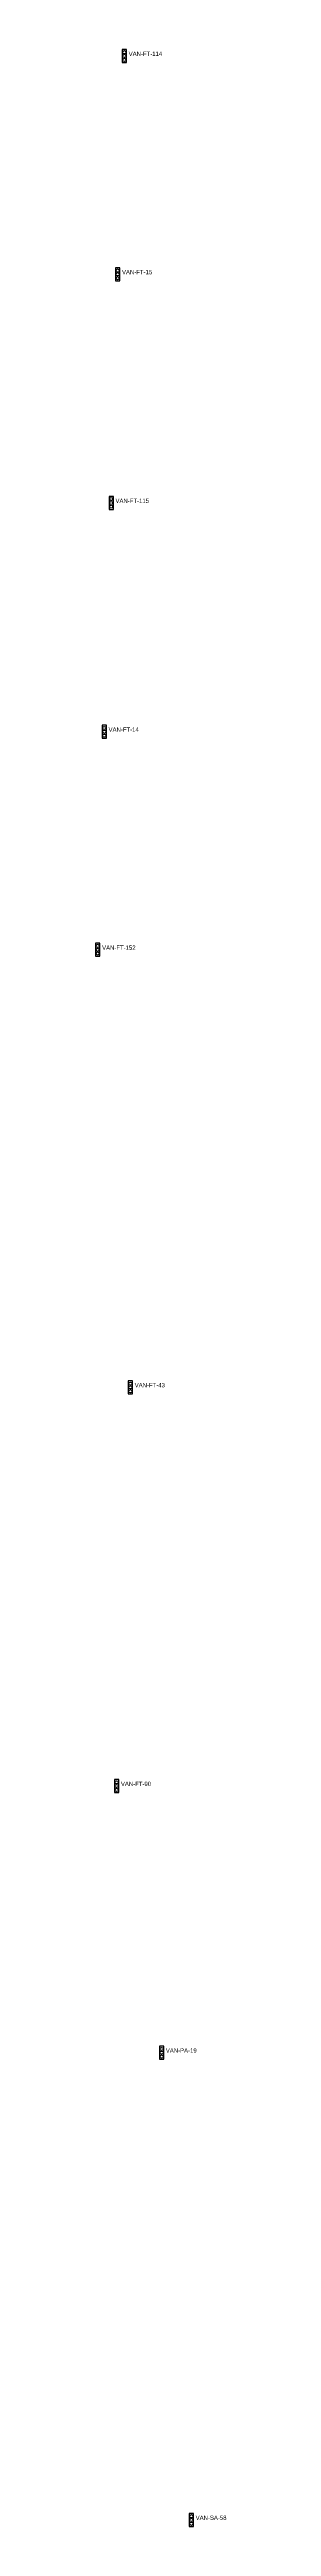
# Model space of a CAD drawing. Header units: inches. Extents: x 486474 to 494239, y 5455982 to 5459995.
# Drawn here: x 492556 to 492616, y 5457808 to 5458951 of the extents above; entities that cross this region are included whole.
import ezdxf

# ---------------------------------------------------------------- set-up
doc = ezdxf.new("R2010")
doc.units = ezdxf.units.IN
doc.header["$MEASUREMENT"] = 0
doc.layers.add('TrafficSignals', color=10, linetype='Continuous')

msp = doc.modelspace()

# ---------------------------------------------------------------- linework, layer by layer
at = {"layer": 'TrafficSignals', "color": 1}
for points in [[(492568.1, 5458944.9), (492570.1, 5458944.9), (492570.1, 5458950.9), (492568.1, 5458950.9)], [(492565, 5458844.2), (492567, 5458844.2), (492567, 5458850.2), (492565, 5458850.2)], [(492562, 5458738.7), (492564, 5458738.7), (492564, 5458744.7), (492562, 5458744.7)], [(492558.8, 5458633.2), (492560.8, 5458633.2), (492560.8, 5458639.2), (492558.8, 5458639.2)], [(492555.8, 5458532.6), (492557.8, 5458532.6), (492557.8, 5458538.6), (492555.8, 5458538.6)], [(492570.9, 5458330.8), (492572.9, 5458330.8), (492572.9, 5458336.8), (492570.9, 5458336.8)], [(492564.5, 5458146.9), (492566.5, 5458146.9), (492566.5, 5458152.9), (492564.5, 5458152.9)], [(492585.3, 5458023.9), (492587.3, 5458023.9), (492587.3, 5458029.9), (492585.3, 5458029.9)], [(492599.1, 5457808.4), (492601.1, 5457808.4), (492601.1, 5457814.4), (492599.1, 5457814.4)]]:
    msp.add_lwpolyline(points, close=True, dxfattribs=at)
for centre in [(492569.1, 5458949.6), (492569.1, 5458947.9), (492569.1, 5458946.1), (492566, 5458848.9), (492566, 5458847.2), (492566, 5458845.4), (492563, 5458743.5), (492563, 5458741.7), (492563, 5458740), (492559.8, 5458637.9), (492559.8, 5458636.2), (492559.8, 5458634.4), (492556.8, 5458537.4), (492556.8, 5458535.6), (492556.8, 5458533.9), (492571.9, 5458335.5), (492571.9, 5458333.8), (492571.9, 5458332), (492565.5, 5458151.6), (492565.5, 5458149.9), (492565.5, 5458148.1), (492586.3, 5458028.6), (492586.3, 5458026.9), (492586.3, 5458025.1), (492600.1, 5457813.1), (492600.1, 5457811.4), (492600.1, 5457809.6)]:
    msp.add_circle(centre, 0.75, dxfattribs=at)

# ---------------------------------------------------------------- texts
for s, p in [('VAN-FT-114', (492571.1, 5458947.9)), ('VAN-FT-15', (492568, 5458847.2)), ('VAN-FT-115', (492565, 5458741.7)), ('VAN-FT-14', (492561.8, 5458636.2)), ('VAN-FT-152', (492558.8, 5458535.6)), ('VAN-FT-43', (492573.9, 5458333.8)), ('VAN-FT-90', (492567.5, 5458149.9)), ('VAN-PA-19', (492588.3, 5458026.9)), ('VAN-SA-58', (492602.1, 5457811.4))]:
    msp.add_text(s, height=2, dxfattribs=at).set_placement(p)

doc.saveas('drawing.dxf')
